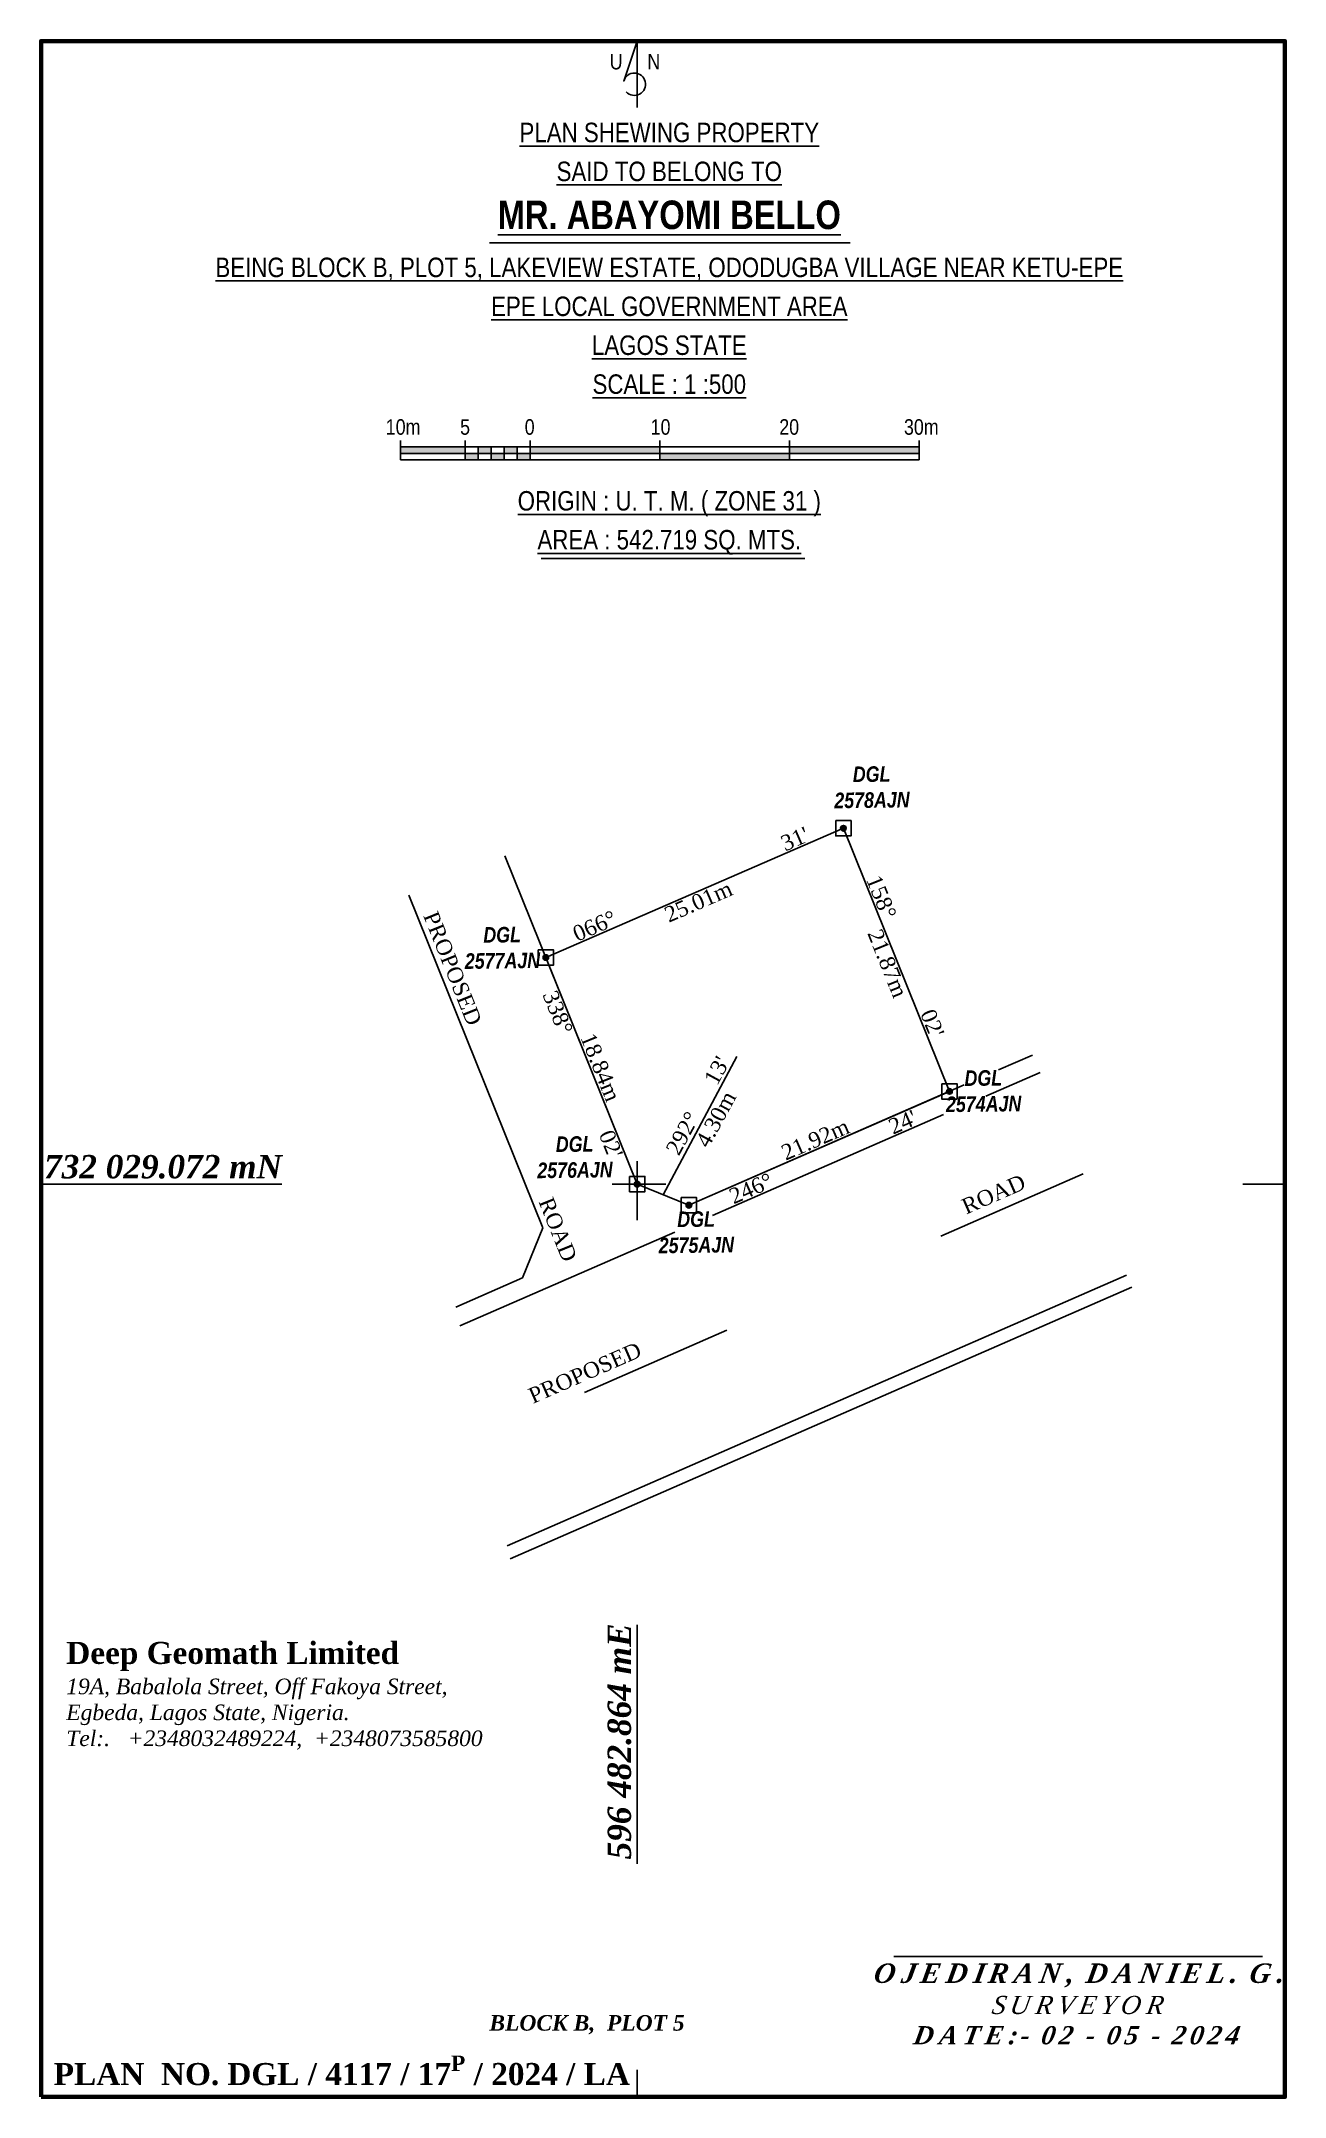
# Model space of a CAD drawing. Header units: metres. Extents: x 527079 to 600981, y 729644 to 782828.
# Drawn here: x 598172.5 to 598268.4, y 730780.3 to 730938.8 of the extents above; entities that cross this region are included whole.
import ezdxf

# ---------------------------------------------------------------- set-up
doc = ezdxf.new("R2010")
doc.units = ezdxf.units.M
doc.header["$MEASUREMENT"] = 0
doc.linetypes.add('ACAD_ISO03W100', pattern=[30, 12, -18])
doc.layers.add('adjusted', color=7, linetype='Continuous')
doc.layers.add('GRID&TITLE', color=7, linetype='Continuous')
doc.styles.add('style2', font='')
doc.styles.get('style2').set_extended_font_data('Arial Black')

msp = doc.modelspace()

# ---------------------------------------------------------------- texts
at = {"color": 0}
for s, insert, char_height, width, attachment_point in [('{\\fArial Narrow|b0|i0|c0|p34;U     N}', (598218.25806, 730937.84596), 1.2, 26.925119, 2), ('{\\fArial Narrow|b0|i0|c0|p34;10m}', (598200.38208, 730909.68039), 1.2, 26.925119, 2), ('{\\fArial Narrow|b0|i0|c0|p34;5}', (598205.15827, 730909.68039), 1.2, 26.925119, 2), ('{\\fArial Narrow|b0|i0|c0|p34;0}', (598210.14069, 730909.68039), 1.2, 26.925119, 2), ('{\\fArial Narrow|b0|i0|c0|p34;10}', (598220.2334, 730909.68039), 1.2, 26.925119, 2), ('{\\fArial Narrow|b0|i0|c0|p34;20}', (598230.15046, 730909.68039), 1.2, 26.925119, 2), ('{\\fArial Narrow|b0|i0|c0|p34;30m}', (598240.33642, 730909.68039), 1.2, 26.925119, 2), ('{\\fTimes New Roman|b1|i1|c0|p18;732 029.072 mN}', (598172.69518, 730852.94852), 1.8, 45.9628771, 1), ('\\pi0.2701;{\\fTimes New Roman|b1|i1|c0|p18;\\H0.8824x;\\Q10.5;\\T1.3;OJEDIRAN, DANIEL. G.\\H1.1x;\\P\\fTimes New Roman|b0|i1|c0|p18;\\H0.8485x;SURVEYOR\\fTimes New Roman|b1|i1|c0|p18;\\P\\pi0;DATE:- 02 - 05 - 2024}', (598252.36431, 730790.61994), 1.7, 31.4335511, 2), ('{\\fTimes New Roman|b1|i1|c0|p18;BLOCK B,  PLOT 5}', (598207.03164, 730786.63955), 1.2, 45.9628771, 1), ('\\A1;{\\fTimes New Roman|b1|i0|c0|p18;\\H1.03x;PLAN  NO.\\H0.9706x; \\H1.03x;DGL / 4117 / 17\\H0.7x;\\SP^ ;\\H1.429x; / 2024 / LA}', (598173.44219, 730783.52023), 1.65, 98.1290386, 1)]:
    msp.add_mtext(s, dxfattribs=dict(at, insert=insert, char_height=char_height, width=width, attachment_point=attachment_point))
at = {"color": 0, "insert": (598220.90539, 730932.53735), "char_height": 1.5, "width": 113.0007569, "attachment_point": 2, "line_spacing_factor": 1.2}
msp.add_mtext('{\\fArial Narrow|b0|i0|c0|p34;\\LPLAN SHEWING PROPERTY\\PSAID TO BELONG TO\\P\\fArial Narrow|b1|i0|c0|p34;\\H1.467x;MR. ABAYOMI BELLO\\P\\fArial Narrow|b0|i0|c0|p34;\\H0.6817x;BEING BLOCK B, PLOT 5, LAKEVIEW ESTATE, ODODUGBA VILLAGE NEAR KETU-EPE\\PEPE \\H0.9995x;LOCAL GOVERNMENT AREA\\PLAGOS STATE\\PSCALE : 1 :500\\P\\P\\PORIGIN : U. T. M. ( ZONE 31 )\\PAREA : 542.719 SQ. MTS.}', dxfattribs=at)
at = {"color": 0}
for s, insert, char_height, width, attachment_point, rotation in [('\\pxt115;{\\fArial Narrow|b1|i1|c0|p34;DGL\\P2578AJN}', (598236.49816, 730882.91666), 1.2, 278.2584131, 2, 0.6991952), ('\\pxt115;{\\fArial Narrow|b1|i1|c0|p34;DGL\\P2577AJN}', (598208.01012, 730870.53258), 1.2, 278.2584131, 2, 0.6991952), ('\\pxt115;{\\fArial Narrow|b1|i1|c0|p34;DGL\\P2574AJN}', (598245.1088, 730859.48929), 1.2, 278.2584131, 2, 0.6991952), ('\\pxt115;{\\fArial Narrow|b1|i1|c0|p34;DGL\\P2576AJN}', (598213.59813, 730854.39474), 1.2, 278.2584131, 2, 0.6991952), ('\\pxt115;{\\fArial Narrow|b1|i1|c0|p34;DGL\\P2575AJN}', (598222.96127, 730848.6074), 1.2, 278.2584131, 2, 0.6991952), ('{\\fTimes New Roman|b1|i1|c0|p18;596 482.864 mE}', (598216.14865, 730798.63776), 1.8, 46.6762144, 1, 90)]:
    msp.add_mtext(s, dxfattribs=dict(at, insert=insert, char_height=char_height, width=width, attachment_point=attachment_point, rotation=rotation))
at = {"color": 0, "linetype": 'Continuous', "lineweight": -3, "char_height": 1.2}
for s, insert, attachment_point, rotation in [("{\\fTimes New Roman|b0|i0|c0|p18;066°                               31'}", (598222.80817, 730873.27293), 8, 23.482616), ("{\\fTimes New Roman|b0|i0|c0|p18;158°                 02'}", (598238.53252, 730868.04408), 8, 291.9588017), ('{\\fTimes New Roman|b0|i0|c0|p18;25.01m}', (598222.90779, 730873.04363), 2, 23.482616), ('{\\fTimes New Roman|b0|i0|c0|p18;PROPOSED                                ROAD}', (598207.30628, 730857.99807), 8, 291.9588017), ('{\\fTimes New Roman|b0|i0|c0|p18;21.87m}', (598238.30066, 730867.95059), 2, 291.9588017), ("{\\fTimes New Roman|b0|i0|c0|p18;338°                  02'}", (598214.79525, 730859.3935), 2, 291.9588017), ('{\\fTimes New Roman|b0|i0|c0|p18;18.84m}', (598215.02711, 730859.48699), 8, 291.9588017), ("{\\fTimes New Roman|b0|i0|c0|p18;292°      13'}", (598222.56781, 730857.04736), 2, 61.427251), ('{\\fTimes New Roman|b0|i0|c0|p18;4.30m}', (598225.03947, 730855.41911), 8, 61.427251), ("{\\fTimes New Roman|b0|i0|c0|p18;246°                      24'}", (598232.51149, 730853.35109), 2, 23.597943), ('{\\fTimes New Roman|b0|i0|c0|p18;21.92m}', (598232.41141, 730853.58019), 8, 23.597943), ('{\\fTimes New Roman|b0|i0|c0|p18;PROPOSED                                                            ROAD}', (598229.45456, 730842.06821), 8, 23.597943)]:
    msp.add_mtext(s, dxfattribs=dict(at, insert=insert, attachment_point=attachment_point, rotation=rotation))
at = {"layer": 'GRID&TITLE', "color": 0, "insert": (598174.40901, 730815.41275), "char_height": 1.5, "width": 117.584978, "attachment_point": 1, "style": 'style2'}
msp.add_mtext('{\\fTimes New Roman|b1|i0|c0|p18;\\H1.133x;Deep Geomath Limited\\P\\fTimes New Roman|b0|i1|c0|p18;\\H0.7061x;19A, Babalola Street, Off Fakoya Street, \\PEgbeda, Lagos State, Nigeria.\\PTel:.   +2348032489224,  +2348073585800}', dxfattribs=at)

# ---------------------------------------------------------------- hatches: boundary and pattern name
h = msp.add_hatch(color=0)
h.paths.add_polyline_path([(598205.16986, 730907.53946), (598200.16986, 730907.53946), (598200.16986, 730907.03946), (598205.16986, 730907.03946)])
h.paths.add_polyline_path([(598220.16986, 730907.53946), (598210.16986, 730907.53946), (598210.16986, 730907.03946), (598220.16986, 730907.03946)])
h.paths.add_polyline_path([(598240.16986, 730907.53946), (598230.16986, 730907.53946), (598230.16986, 730907.03946), (598240.16986, 730907.03946)])
h = msp.add_hatch(color=0)
h.paths.add_polyline_path([(598209.16986, 730907.03946), (598209.16986, 730906.53946), (598210.16986, 730906.53946), (598210.16986, 730907.03946)])
h.paths.add_polyline_path([(598208.16986, 730907.53946), (598208.16986, 730907.03946), (598209.16986, 730907.03946), (598209.16986, 730907.53946)])
h.paths.add_polyline_path([(598208.16986, 730906.53946), (598208.16986, 730907.03946), (598207.16986, 730907.03946), (598207.16986, 730906.53946)])
h.paths.add_polyline_path([(598206.16986, 730907.53946), (598206.16986, 730907.03946), (598207.16986, 730907.03946), (598207.16986, 730907.53946)])
h.paths.add_polyline_path([(598205.16986, 730907.03946), (598205.16986, 730906.53946), (598206.16986, 730906.53946), (598206.16986, 730907.03946)])
for points in [[(598230.16986, 730907.03946), (598220.16986, 730907.03946), (598220.16986, 730906.53946), (598230.16986, 730906.53946)], [(598234.5418, 730878.14093, 1), (598234.11179, 730878.14093, 1)], [(598211.60416, 730868.17563, 1), (598211.17415, 730868.17563, 1)], [(598242.7214, 730857.85374, 1), (598242.29138, 730857.85374, 1)], [(598218.64821, 730850.70485, 1), (598218.2182, 730850.70485, 1)], [(598222.63152, 730849.07754, 1), (598222.2015, 730849.07754, 1)]]:
    msp.add_hatch(color=0).paths.add_polyline_path(points)

# ---------------------------------------------------------------- linework, layer by layer
at = {"color": 0}
for p, q in [((598200.16986, 730906.53946), (598200.16986, 730908.03946)), ((598200.16986, 730906.53946), (598200.16986, 730908.03946)), ((598205.16986, 730906.53946), (598205.16986, 730908.03946)), ((598205.16986, 730906.53946), (598205.16986, 730908.03946)), ((598206.16986, 730906.53946), (598206.16986, 730907.53946)), ((598207.16986, 730906.53946), (598207.16986, 730907.53946)), ((598208.16986, 730906.53946), (598208.16986, 730907.53946)), ((598209.16986, 730906.53946), (598209.16986, 730907.53946)), ((598210.16986, 730906.53946), (598210.16986, 730908.03946)), ((598220.16986, 730906.53946), (598220.16986, 730908.03946)), ((598230.16986, 730906.53946), (598230.16986, 730908.03946)), ((598240.16986, 730906.53946), (598240.16986, 730908.03946)), ((598220.16986, 730907.03946), (598230.16986, 730907.03946)), ((598218.4332, 730850.70485), (598208.22697, 730876.01855)), ((598211.16339, 730847.34177), (598200.82578, 730872.98131)), ((598246.2832, 730859.50362), (598248.92199, 730860.65637)), ((598222.41651, 730849.07754), (598243.64104, 730858.3494)), ((598245.32229, 730857.49316), (598249.49435, 730859.31571)), ((598224.22957, 730848.27888), (598242.05671, 730856.0666)), ((598204.75972, 730839.77354), (598221.3274, 730847.01108)), ((598204.44651, 730841.22741), (598209.58198, 730843.47082)), ((598208.41248, 730822.81792), (598256.16953, 730843.68043)), ((598208.62734, 730821.82053), (598256.56219, 730842.7607)), ((598238.21653, 730791.14564), (598266.6355, 730791.14564))]:
    msp.add_line(p, q, dxfattribs=at)
at = {"color": 0, "linetype": 'ACAD_ISO03W100'}
msp.add_line((598252.82824, 730851.50675), (598206.60018, 730831.23036), dxfattribs=at)
at = {"color": 0}
msp.add_lwpolyline([(598218.4332, 730938.82881), (598217.38823, 730935.74296, -3.816456624), (598217.58246, 730934.92258)], format="xyb", dxfattribs=at)
for points in [[(598218.4332, 730938.82881), (598218.4332, 730933.71586)], [(598207.0514, 730923.26761), (598234.85594, 730923.26761)], [(598200.16986, 730907.53946), (598240.16986, 730907.53946)], [(598200.16986, 730907.03946), (598220.16986, 730907.03946)], [(598200.16986, 730906.53946), (598240.16986, 730906.53946)], [(598230.16986, 730907.03946), (598240.16986, 730907.03946)], [(598211.01635, 730898.94596), (598231.35382, 730898.94596)], [(598233.73795, 730878.72978), (598234.91564, 730878.72978), (598234.91564, 730877.55208), (598233.73795, 730877.55208), (598233.73795, 730878.72978)], [(598210.80031, 730868.76448), (598211.97801, 730868.76448), (598211.97801, 730867.58679), (598210.80031, 730867.58679), (598210.80031, 730868.76448)], [(598220.42486, 730849.8912), (598226.10388, 730860.55595)], [(598241.91754, 730858.44258), (598243.09524, 730858.44258), (598243.09524, 730857.26489), (598241.91754, 730857.26489), (598241.91754, 730858.44258)], [(598218.4332, 730852.47106), (598218.4332, 730847.9241)], [(598172.47132, 730850.70485), (598191.01979, 730850.70485)], [(598216.51083, 730850.70485), (598220.64362, 730850.70485)], [(598217.84436, 730851.2937), (598219.02205, 730851.2937), (598219.02205, 730850.11601), (598217.84436, 730850.11601), (598217.84436, 730851.2937)], [(598265.12535, 730850.70485), (598268.36932, 730850.70485)], [(598221.82766, 730849.66639), (598223.00536, 730849.66639), (598223.00536, 730848.4887), (598221.82766, 730848.4887), (598221.82766, 730849.66639)], [(598211.16339, 730847.34177), (598209.58198, 730843.47082)], [(598218.4332, 730816.71752), (598218.4332, 730798.30063)], [(598218.4332, 730782.42328), (598218.4332, 730780.33181)]]:
    msp.add_lwpolyline(points, dxfattribs=at)
msp.add_lwpolyline([(598211.38916, 730868.17563), (598234.3268, 730878.14093), (598242.50639, 730857.85374), (598222.41651, 730849.07754), (598218.4332, 730850.70485)], close=True, dxfattribs=at)
for centre in [(598234.3268, 730878.14093), (598211.38916, 730868.17563), (598242.50639, 730857.85374), (598218.4332, 730850.70485), (598222.41651, 730849.07754)]:
    msp.add_circle(centre, 0.21501, dxfattribs=at)
at = {"layer": 'adjusted', "color": 0, "lineweight": 100}
msp.add_lwpolyline([(598172.47132, 730780.33181), (598172.47132, 730938.82881), (598268.36932, 730938.82881), (598268.36932, 730780.33181)], close=True, dxfattribs=at)

msp.set_redraw_order([(e.dxf.handle, doc.entitydb.next_handle()) for e in msp.query("TEXT MTEXT ATTDEF DIMENSION ARC_DIMENSION")])  # texts and dimensions are drawn at this point

doc.saveas('drawing.dxf')
